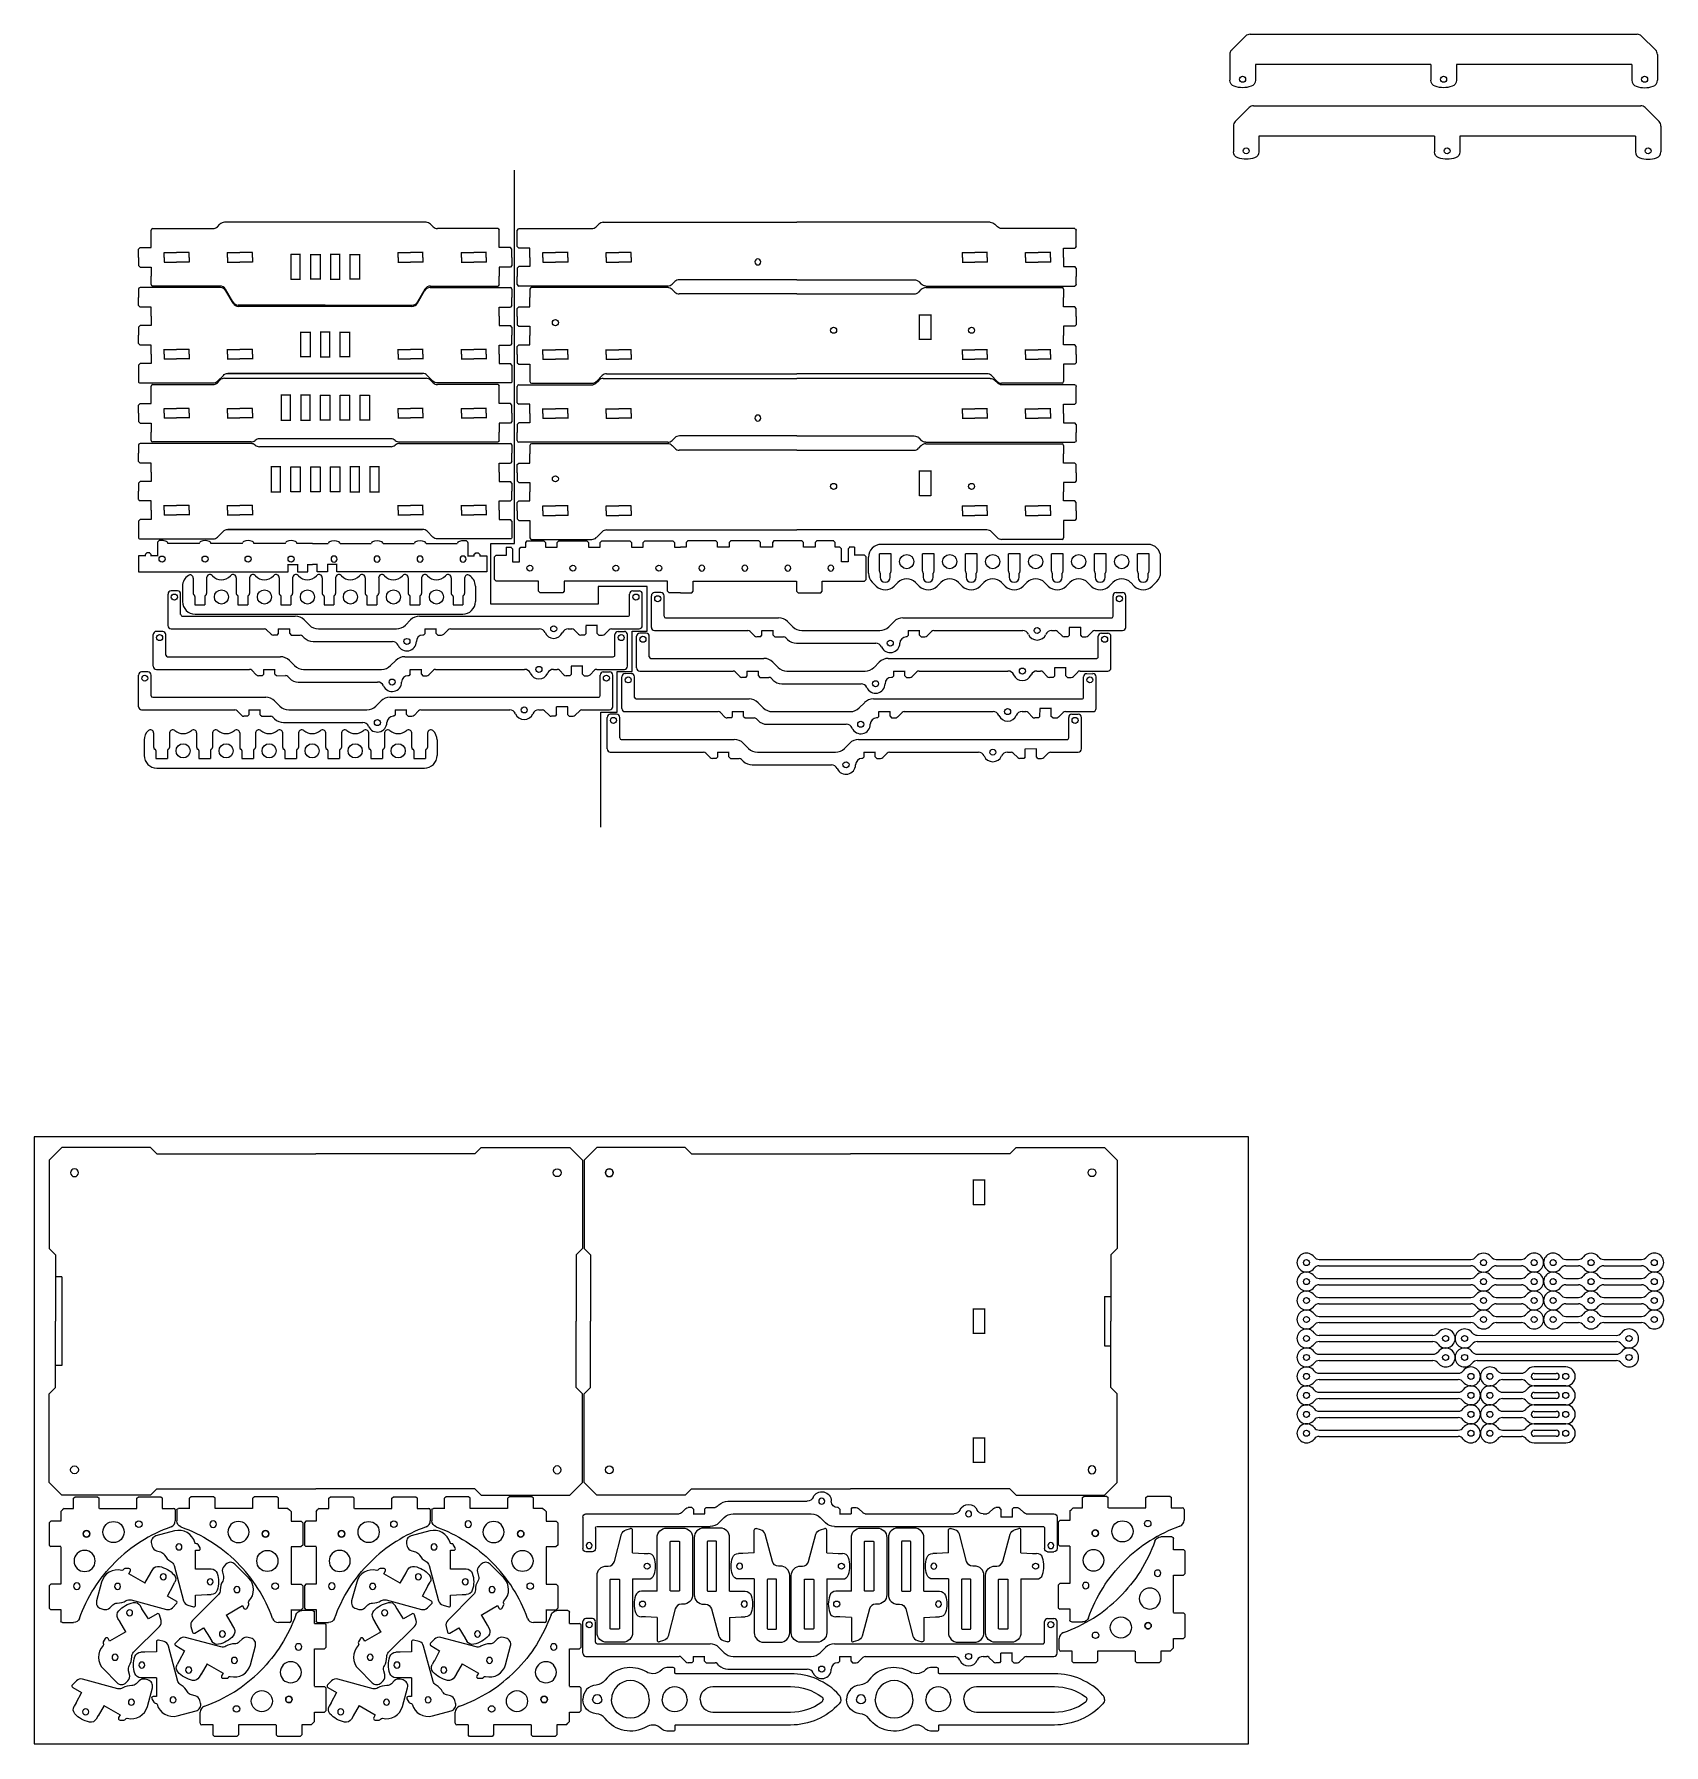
# Model space of a CAD drawing. Header units: inches. Extents: x -309 to 118, y -31 to 166.
# Drawn here: x -123.31 to -91.1, y 53.44 to 87.26 of the extents above; entities that cross this region are included whole.
import ezdxf

# ---------------------------------------------------------------- set-up
doc = ezdxf.new("R2010")
doc.units = ezdxf.units.IN
doc.header["$MEASUREMENT"] = 0
doc.layers.add('CUT', color=1, linetype='Continuous')

# ---------------------------------------------------------------- blocks, each defined once
blk = doc.blocks.new('CSB_LidPlate')
for p, q in [((-1.437, 10.29), (-1.312, 10.165)), ((-1.312, 10.165), (0, 10.165)), ((-3.437, 8.29), (-3.312, 8.165)), ((-3.312, 8.165), (-3.312, 5.02))]:
    blk.add_line(p, q)
at = {"ltscale": 0.03125}
blk.add_lwpolyline([(-3.437, 8.29), (-3.437, 10.04), (-3.187, 10.29), (-1.437, 10.29)], dxfattribs=at)
blk.add_circle((-2.937, 9.79), 0.0781)
blk = doc.blocks.new('Key')
at = {"layer": 'CUT'}
for points in [[(4.159, 0, 0.19175), (4.127, 0.086, 0.209924), (3.167, 0.508), (0.894, 0.508, -0.414214), (0.878, 0.524), (0.878, 0.597, 0.414214), (0.847, 0.628), (0.717, 0.628, 0.208712), (0.623, 0.587, -0.208712), (0.442, 0.508, -0.133256), (0.317, 0.542, 0.379381), (-0.5, 0.38, -0.214403), (-0.678, 0.283, 0.392211), (-0.941, 0)], [(1.378, 0, -0.414214), (1.63, 0.252), (3.167, 0.252, -0.158177), (3.782, 0.052, -0.248072), (3.807, 0, -0.248072)]]:
    blk.add_lwpolyline(points, format="xyb", dxfattribs=at)
for centre, radius in [((0, 0), 0.372), ((-0.656, 0), 0.0907), ((0.875, 0), 0.247)]:
    blk.add_arc(centre, radius, 0, 180, dxfattribs=at)
blk = doc.blocks.new('Key_Full')
blk.add_blockref('Key', (0, 0))
at = {"xscale": -1, "rotation": 180}
blk.add_blockref('Key', (0, 0), dxfattribs=at)
blk = doc.blocks.new('Linkage_5in')
at = {"layer": 'CUT'}
for p, q in [((0.25, 0.0625), (3.25, 0.0625)), ((3.75, 0.0625), (4.25, 0.0625)), ((0.25, -0.0625), (3.25, -0.0625)), ((3.75, -0.0625), (4.25, -0.0625))]:
    blk.add_line(p, q, dxfattribs=at)
for centre in [(0, 0), (3.5, 0), (4.5, 0)]:
    blk.add_circle(centre, 0.0595, dxfattribs=at)
for centre, radius, start, end in [((0, 0), 0.1875, 36.8699, 323.1301), ((0.25, 0.1875), 0.125, 216.8699, 270), ((3.25, 0.1875), 0.125, 270, 323.1301), ((3.5, 0), 0.1875, 36.8699, 143.1301), ((3.75, 0.1875), 0.125, 216.8699, 270), ((4.25, 0.1875), 0.125, 270, 323.1301), ((4.5, 0), 0.1875, 216.8699, 143.1301), ((0.25, -0.1875), 0.125, 90, 143.1301), ((3.25, -0.1875), 0.125, 36.8699, 90), ((3.5, 0), 0.1875, 216.8699, 323.1301), ((3.75, -0.1875), 0.125, 90, 143.1301), ((4.25, -0.1875), 0.125, 36.8699, 90)]:
    blk.add_arc(centre, radius, start, end, dxfattribs=at)
blk = doc.blocks.new('BraceHole_Quarter')
at = {"layer": 'CUT', "ltscale": 0.003906}
for p, q in [((-0.25, 0.0935), (0, 0.0935)), ((-0.246, 0), (-0.246, 0.0975))]:
    blk.add_line(p, q, dxfattribs=at)
blk = doc.blocks.new('BraceHole')
at = {"color": 0}
blk.add_blockref('BraceHole_Quarter', (0, 0), dxfattribs=at)
at = {"color": 0, "xscale": -1, "rotation": 180}
blk.add_blockref('BraceHole_Quarter', (0, 0), dxfattribs=at)
at = {"color": 0, "xscale": -1}
blk.add_blockref('BraceHole_Quarter', (0, 0), dxfattribs=at)
at = {"color": 0, "rotation": 180}
blk.add_blockref('BraceHole_Quarter', (0, 0), dxfattribs=at)
blk = doc.blocks.new('BraceHoles')
at = {"color": 0}
for p in [(0.5, 0), (1.75, 0)]:
    blk.add_blockref('BraceHole', p, dxfattribs=at)
blk = doc.blocks.new('Dovetail_Out_Half')
for p, q in [((0.24, 0.1925), (0.24, 0.375)), ((-0.01, 0.16125), (0.02125, 0.1925)), ((-0.01, 0), (-0.01, 0.16125)), ((0.02125, 0.1925), (0.24, 0.1925))]:
    blk.add_line(p, q)
blk = doc.blocks.new('HingeHole')
at = {"layer": 'CUT', "ltscale": 0.003906}
for p, q in [((-0.0975, 0.495), (0.0975, 0.495)), ((-0.0925, 0), (-0.0925, 0.5)), ((0.0925, 0.5), (0.0925, 0)), ((0.0975, 0.005), (-0.0975, 0.005))]:
    blk.add_line(p, q, dxfattribs=at)
blk = doc.blocks.new('ChopstickBox_Lid_Elev_Rear')
at = {"layer": 'CUT'}
for p, q in [((-153.701, 59.411), (-153.701, 59.572)), ((-153.67, 59.603), (-152.48, 59.603)), ((-152.391, 59.64), (-152.34, 59.692)), ((-152.251, 59.728), (-148.267, 59.728)), ((-148.127, 59.64), (-148.179, 59.692)), ((-146.849, 59.603), (-148.039, 59.603)), ((-146.818, 59.411), (-146.818, 59.572)), ((-153.701, 58.5), (-153.701, 58.661)), ((-148.958, 58.531), (-151.56, 58.531)), ((-146.818, 58.5), (-146.818, 58.661)), ((-151.726, 58.468), (-153.67, 58.468)), ((-148.793, 58.468), (-146.849, 58.468))]:
    blk.add_line(p, q, dxfattribs=at)
for centre, radius, start, end in [((-153.67, 59.572), 0.0312, 90, 180), ((-152.48, 59.728), 0.125, 270, 315), ((-152.251, 59.603), 0.125, 90, 135), ((-148.267, 59.603), 0.125, 45, 90), ((-148.039, 59.728), 0.125, 225, 270), ((-146.849, 59.572), 0.0312, 0, 90), ((-151.56, 58.406), 0.125, 90, 131.4096), ((-148.958, 58.406), 0.125, 48.5904, 90), ((-153.67, 58.5), 0.0312, 180, 270), ((-151.726, 58.593), 0.125, 270, 311.4096), ((-148.793, 58.593), 0.125, 228.5904, 270), ((-146.849, 58.5), 0.0312, 270, 0)]:
    blk.add_arc(centre, radius, start, end, dxfattribs=at)
at = {"xscale": -1}
for p in [(-151.039, 58.896), (-150.649, 58.896)]:
    blk.add_blockref('HingeHole', p, dxfattribs=at)
for p in [(-150.259, 58.896), (-149.869, 58.896), (-149.479, 58.896)]:
    blk.add_blockref('HingeHole', p)
at = {"xscale": -1, "rotation": 180}
blk.add_blockref('BraceHoles', (-153.696, 59.036), dxfattribs=at)
at = {"rotation": 180}
blk.add_blockref('BraceHoles', (-146.823, 59.036), dxfattribs=at)
at = {"layer": 'CUT'}
blk.add_blockref('Dovetail_Out_Half', (-153.941, 59.036), dxfattribs=at)
at = {"layer": 'CUT', "xscale": -1}
blk.add_blockref('Dovetail_Out_Half', (-146.578, 59.036), dxfattribs=at)
at = {"layer": 'CUT', "xscale": -1, "rotation": 180}
blk.add_blockref('Dovetail_Out_Half', (-153.941, 59.036), dxfattribs=at)
at = {"layer": 'CUT', "rotation": 180}
blk.add_blockref('Dovetail_Out_Half', (-146.578, 59.036), dxfattribs=at)
blk = doc.blocks.new('Dovetail_Half')
for p, q in [((-0.25, 0.21375), (-0.25, 0.375)), ((-0.25, 0.21375), (-0.21875, 0.1825)), ((0, 0.1825), (-0.21875, 0.1825)), ((0, 0), (0, 0.1825))]:
    blk.add_line(p, q)
blk = doc.blocks.new('ChopstickBox_Body_Rear')
at = {"layer": 'CUT', "ltscale": 0.015625}
for p, q in [((-153.951, 58.342), (-153.951, 58.176)), ((-151.726, 58.368), (-153.92, 58.368)), ((-148.958, 58.306), (-151.56, 58.306)), ((-148.793, 58.368), (-146.599, 58.368)), ((-146.568, 58.342), (-146.568, 58.176))]:
    blk.add_line(p, q, dxfattribs=at)
for points in [[(-153.951, 56.676), (-153.951, 56.515, 0.414214), (-153.92, 56.483), (-152.476, 56.483, 0.198912), (-152.387, 56.52), (-152.273, 56.634, -0.198912), (-152.185, 56.671), (-148.334, 56.671)], [(-146.568, 56.676), (-146.568, 56.515, -0.414214), (-146.599, 56.483), (-148.043, 56.483, -0.198912), (-148.131, 56.52), (-148.246, 56.634, 0.198912), (-148.334, 56.671), (-152.185, 56.671)]]:
    blk.add_lwpolyline(points, format="xyb", dxfattribs=at)
for centre, radius, start, end in [((-153.92, 58.337), 0.0312, 90, 180), ((-151.726, 58.243), 0.125, 48.5904, 90), ((-151.56, 58.431), 0.125, 228.5904, 270), ((-148.958, 58.431), 0.125, 270, 311.4096), ((-148.793, 58.243), 0.125, 90, 131.4096), ((-146.599, 58.337), 0.0312, 0, 90)]:
    blk.add_arc(centre, radius, start, end, dxfattribs=at)
at = {"xscale": -1, "rotation": 180}
for p in [(-151.234, 57.911), (-149.674, 57.911), (-149.284, 57.911)]:
    blk.add_blockref('HingeHole', p, dxfattribs=at)
at = {"rotation": 180}
for p in [(-150.844, 57.911), (-150.454, 57.911), (-150.064, 57.911)]:
    blk.add_blockref('HingeHole', p, dxfattribs=at)
blk.add_blockref('BraceHoles', (-153.696, 57.051))
at = {"xscale": -1}
blk.add_blockref('BraceHoles', (-146.823, 57.051), dxfattribs=at)
at = {"layer": 'CUT'}
for p in [(-153.701, 57.801), (-153.701, 57.051)]:
    blk.add_blockref('Dovetail_Half', p, dxfattribs=at)
at = {"layer": 'CUT', "xscale": -1}
for p in [(-146.818, 57.801), (-146.818, 57.051)]:
    blk.add_blockref('Dovetail_Half', p, dxfattribs=at)
at = {"layer": 'CUT', "xscale": -1, "rotation": 180}
for p in [(-153.701, 57.801), (-153.701, 57.051)]:
    blk.add_blockref('Dovetail_Half', p, dxfattribs=at)
at = {"layer": 'CUT', "rotation": 180}
for p in [(-146.818, 57.801), (-146.818, 57.051)]:
    blk.add_blockref('Dovetail_Half', p, dxfattribs=at)
blk = doc.blocks.new('ChopstickBox_FrontBottom')
at = {"layer": 'CUT', "ltscale": 0.015625}
for p, q in [((-172.327, 52.493), (-172.327, 52.332)), ((-170.707, 52.524), (-172.296, 52.524)), ((-170.457, 52.217), (-170.599, 52.462)), ((-166.813, 52.217), (-166.672, 52.462)), ((-166.564, 52.524), (-164.975, 52.524)), ((-164.944, 52.493), (-164.944, 52.332)), ((-166.922, 52.154), (-170.349, 52.154))]:
    blk.add_line(p, q, dxfattribs=at)
for points in [[(-172.327, 50.832), (-172.327, 50.67, 0.414214), (-172.296, 50.639), (-170.852, 50.639, 0.198912), (-170.763, 50.676), (-170.649, 50.79, -0.198912), (-170.561, 50.827), (-166.71, 50.827)], [(-164.944, 50.832), (-164.944, 50.67, -0.414214), (-164.975, 50.639), (-166.419, 50.639, -0.198912), (-166.507, 50.676), (-166.622, 50.79, 0.198912), (-166.71, 50.827), (-170.561, 50.827)]]:
    blk.add_lwpolyline(points, format="xyb", dxfattribs=at)
for centre, radius, start, end in [((-172.296, 52.493), 0.0312, 90, 180), ((-170.707, 52.399), 0.125, 30, 90), ((-166.564, 52.399), 0.125, 90, 150), ((-164.975, 52.493), 0.0312, 0, 90), ((-170.349, 52.279), 0.125, 210, 270), ((-166.922, 52.279), 0.125, 270, 330)]:
    blk.add_arc(centre, radius, start, end, dxfattribs=at)
for name, p in [('HingeHole', (-169.025, 51.149)), ('HingeHole', (-168.245, 51.149)), ('BraceHoles', (-172.072, 51.207))]:
    blk.add_blockref(name, p)
at = {"xscale": -1}
for name, p in [('HingeHole', (-168.635, 51.149)), ('BraceHoles', (-165.199, 51.207))]:
    blk.add_blockref(name, p, dxfattribs=at)
at = {"layer": 'CUT'}
for p in [(-172.077, 51.957), (-172.077, 51.207)]:
    blk.add_blockref('Dovetail_Half', p, dxfattribs=at)
at = {"layer": 'CUT', "xscale": -1}
for p in [(-165.194, 51.957), (-165.194, 51.207)]:
    blk.add_blockref('Dovetail_Half', p, dxfattribs=at)
at = {"layer": 'CUT', "xscale": -1, "rotation": 180}
for p in [(-172.077, 51.957), (-172.077, 51.207)]:
    blk.add_blockref('Dovetail_Half', p, dxfattribs=at)
at = {"layer": 'CUT', "rotation": 180}
for p in [(-165.194, 51.957), (-165.194, 51.207)]:
    blk.add_blockref('Dovetail_Half', p, dxfattribs=at)
blk = doc.blocks.new('ChopstickBox_FrontTop')
at = {"layer": 'CUT'}
for p, q in [((-166.643, 53.779), (-170.627, 53.779)), ((-172.077, 53.462), (-172.077, 53.623)), ((-172.046, 53.654), (-170.856, 53.654)), ((-170.767, 53.691), (-170.716, 53.742)), ((-166.503, 53.691), (-166.555, 53.742)), ((-165.225, 53.654), (-166.415, 53.654)), ((-165.194, 53.462), (-165.194, 53.623)), ((-172.077, 52.55), (-172.077, 52.712)), ((-170.716, 52.519), (-172.046, 52.519)), ((-170.463, 52.207), (-170.607, 52.457)), ((-166.808, 52.207), (-166.663, 52.457)), ((-166.555, 52.519), (-165.225, 52.519)), ((-165.194, 52.55), (-165.194, 52.712)), ((-168.635, 52.144), (-170.355, 52.144)), ((-168.635, 52.144), (-166.916, 52.144))]:
    blk.add_line(p, q, dxfattribs=at)
for centre, radius, start, end in [((-170.627, 53.654), 0.125, 90, 135), ((-166.643, 53.654), 0.125, 45, 90), ((-172.046, 53.623), 0.0312, 90, 180), ((-170.856, 53.779), 0.125, 270, 315), ((-166.415, 53.779), 0.125, 225, 270), ((-165.225, 53.623), 0.0312, 0, 90), ((-172.046, 52.55), 0.0312, 180, 270), ((-170.716, 52.394), 0.125, 30, 90), ((-166.555, 52.394), 0.125, 90, 150), ((-165.225, 52.55), 0.0312, 270, 0), ((-170.355, 52.269), 0.125, 210, 270), ((-166.916, 52.269), 0.125, 270, 330)]:
    blk.add_arc(centre, radius, start, end, dxfattribs=at)
at = {"xscale": -1, "rotation": 180}
for name, p in [('BraceHoles', (-172.072, 53.087)), ('HingeHole', (-169.22, 53.149)), ('HingeHole', (-168.44, 53.149))]:
    blk.add_blockref(name, p, dxfattribs=at)
at = {"rotation": 180}
for name, p in [('HingeHole', (-168.83, 53.149)), ('HingeHole', (-168.05, 53.149)), ('BraceHoles', (-165.199, 53.087))]:
    blk.add_blockref(name, p, dxfattribs=at)
at = {"layer": 'CUT'}
blk.add_blockref('Dovetail_Out_Half', (-172.317, 53.087), dxfattribs=at)
at = {"layer": 'CUT', "xscale": -1}
blk.add_blockref('Dovetail_Out_Half', (-164.954, 53.087), dxfattribs=at)
at = {"layer": 'CUT', "xscale": -1, "rotation": 180}
blk.add_blockref('Dovetail_Out_Half', (-172.317, 53.087), dxfattribs=at)
at = {"layer": 'CUT', "rotation": 180}
blk.add_blockref('Dovetail_Out_Half', (-164.954, 53.087), dxfattribs=at)
blk = doc.blocks.new('Lid_Side_Half')
at = {"layer": 'CUT'}
for p, q in [((-2.787, 2.55), (-2.787, 5.494)), ((-2.756, 5.525), (-2.595, 5.525)), ((-1.845, 5.525), (-1.684, 5.525)), ((-1.652, 5.494), (-1.652, 4.054)), ((-1.616, 3.965), (-1.564, 3.914)), ((-1.527, 3.825), (-1.527, 0)), ((-2.699, 2.41), (-2.751, 2.461)), ((-2.662, 0), (-2.662, 2.321))]:
    blk.add_line(p, q, dxfattribs=at)
for centre, radius, start, end in [((-2.756, 5.494), 0.0312, 90, 180), ((-1.684, 5.494), 0.0312, 0, 90), ((-1.527, 4.054), 0.125, 180, 225), ((-1.652, 3.825), 0.125, 0, 45), ((-2.662, 2.55), 0.125, 180, 225), ((-2.787, 2.321), 0.125, 0, 45)]:
    blk.add_arc(centre, radius, start, end, dxfattribs=at)
at = {"xscale": -1, "rotation": 90}
blk.add_blockref('BraceHoles', (-2.22, 5.27), dxfattribs=at)
at = {"layer": 'CUT', "xscale": -1, "rotation": 90}
blk.add_blockref('Dovetail_Half', (-2.22, 5.275), dxfattribs=at)
at = {"layer": 'CUT', "rotation": 270}
blk.add_blockref('Dovetail_Half', (-2.22, 5.275), dxfattribs=at)
blk = doc.blocks.new('Lid_Side')
at = {"layer": 'CUT'}
blk.add_circle((-2.31, -0.77), 0.0595, dxfattribs=at)
at = {"rotation": 359.9999999999981}
blk.add_blockref('Lid_Side_Half', (0, 0), dxfattribs=at)
at = {"xscale": -1.000000000000002, "rotation": 179.999999999998}
blk.add_blockref('Lid_Side_Half', (0, 0), dxfattribs=at)
blk = doc.blocks.new('ChopstickBox_Side')
at = {"layer": 'CUT', "ltscale": 0.015625}
for p, q in [((-158.145, 72.159), (-158.145, 70.965)), ((-157.952, 72.19), (-158.113, 72.19)), ((-156.286, 72.19), (-156.452, 72.19)), ((-156.255, 69.465), (-156.255, 72.159)), ((-158.108, 70.876), (-157.994, 70.762)), ((-157.957, 70.674), (-157.957, 66.915)), ((-156.343, 69.324), (-156.291, 69.376)), ((-156.38, 66.915), (-156.38, 69.236)), ((-157.957, 63.156), (-157.957, 66.915)), ((-156.38, 66.915), (-156.38, 64.594)), ((-156.343, 64.505), (-156.291, 64.454)), ((-156.255, 64.365), (-156.255, 61.671)), ((-158.108, 62.954), (-157.994, 63.068)), ((-158.145, 61.671), (-158.145, 62.865)), ((-157.952, 61.64), (-158.113, 61.64)), ((-156.286, 61.64), (-156.452, 61.64))]:
    blk.add_line(p, q, dxfattribs=at)
at = {"layer": 'CUT'}
for p, q in [((-157.285, 64.487), (-156.785, 64.487)), ((-156.785, 64.267), (-157.285, 64.267)), ((-157.28, 64.262), (-157.28, 64.492)), ((-156.79, 64.492), (-156.79, 64.262))]:
    blk.add_line(p, q, dxfattribs=at)
for centre in [(-156.947, 71.685), (-157.097, 66.187), (-157.097, 63.46)]:
    blk.add_circle(centre, 0.0595, dxfattribs=at)
at = {"layer": 'CUT', "ltscale": 0.015625}
for centre, radius, start, end in [((-158.113, 72.159), 0.0312, 90, 180), ((-156.286, 72.159), 0.0312, 0, 90), ((-158.02, 70.965), 0.125, 180, 225), ((-158.082, 70.674), 0.125, 0, 45), ((-156.38, 69.465), 0.125, 315, 360), ((-156.255, 69.236), 0.125, 135, 180), ((-156.255, 64.594), 0.125, 180, 225), ((-156.38, 64.365), 0.125, 0, 45), ((-158.02, 62.865), 0.125, 135, 180), ((-158.082, 63.156), 0.125, 315, 360), ((-158.113, 61.671), 0.0312, 180, 270), ((-156.286, 61.671), 0.0312, 270, 0)]:
    blk.add_arc(centre, radius, start, end, dxfattribs=at)
at = {"rotation": 270}
blk.add_blockref('BraceHoles', (-157.577, 72.185), dxfattribs=at)
at = {"xscale": -1, "rotation": 270}
blk.add_blockref('BraceHoles', (-157.577, 61.645), dxfattribs=at)
at = {"layer": 'CUT'}
for p, xscale, rotation in [((-157.577, 72.43), -1.000000000000001, 90), ((-156.827, 72.43), -1.000000000000001, 90), ((-157.577, 61.4), -1, 270), ((-156.827, 61.4), -1, 270)]:
    blk.add_blockref('Dovetail_Out_Half', p, dxfattribs=dict(at, xscale=xscale, rotation=rotation))
for p, rotation in [((-157.577, 72.43), 270), ((-156.827, 72.43), 270), ((-157.577, 61.4), 90), ((-156.827, 61.4), 90)]:
    blk.add_blockref('Dovetail_Out_Half', p, dxfattribs=dict(at, rotation=rotation))
blk = doc.blocks.new('Bracket_V2')
at = {"layer": 'CUT'}
for p, q in [((-0.2, 0.65), (-0.168, 0.682)), ((-0.168, 0.682), (0.275, 0.682)), ((0.275, 0.682), (0.306, 0.65)), ((1.05, 0.65), (1.082, 0.682)), ((1.082, 0.682), (1.525, 0.682)), ((1.525, 0.682), (1.556, 0.65)), ((-0.387, 0.451), (-0.419, 0.419)), ((-0.387, 0.451), (-0.2, 0.451)), ((-0.2, 0.451), (-0.2, 0.65)), ((0.306, 0.451), (0.306, 0.65)), ((0.311, 0.451), (1.05, 0.451)), ((1.05, 0.451), (1.05, 0.65)), ((1.551, 0.451), (1.777, 0.451)), ((1.556, 0.451), (1.556, 0.65)), ((1.808, 0.419), (1.808, 0.202))]:
    blk.add_line(p, q, dxfattribs=at)
for centre, radius in [((0.053, -0.053), 0.0645), ((0.589, -0.017), 0.209), ((1.089, 0.137), 0.0645)]:
    blk.add_circle(centre, radius, dxfattribs=at)
for centre, radius, start, end in [((1.777, 0.419), 0.0312, 0, 90), ((2.735, -2.735), 2.995, 109.7047, 135), ((1.683, 0.202), 0.125, 289.7047, 360)]:
    blk.add_arc(centre, radius, start, end, dxfattribs=at)
blk = doc.blocks.new('Bracket_V2_both')
at = {"xscale": -1}
blk.add_blockref('Bracket_V2', (-0.447, -0.447), dxfattribs=at)
at = {"rotation": 270}
blk.add_blockref('Bracket_V2', (-0.447, -0.447), dxfattribs=at)
blk = doc.blocks.new('PartitionSmall')
at = {"layer": 'CUT'}
for p, q in [((-3.067, 0.024), (-3.067, -0.25)), ((-3.04, 0.057), (-3.062, 0.035)), ((-2.975, 0.061), (-3.029, 0.061)), ((-2.245, 0.005), (-2.855, 0.005)), ((-1.395, 0.005), (-2.005, 0.005)), ((-0.545, 0.005), (-1.155, 0.005)), ((0, 0.005), (-0.305, 0.005)), ((-3.307, -0.245), (-3.442, -0.245)), ((-3.442, -0.245), (-3.442, -0.561)), ((-3.307, -0.22), (-3.307, -0.25)), ((-3.28, -0.187), (-3.302, -0.209)), ((-3.219, -0.183), (-3.279, -0.183)), ((-3.196, -0.209), (-3.218, -0.187)), ((-3.192, -0.25), (-3.192, -0.22)), ((-3.062, -0.245), (-3.192, -0.245)), ((-3.442, -0.561), (-0.482, -0.561)), ((-0.487, -0.411), (-0.292, -0.411)), ((-0.482, -0.561), (-0.482, -0.406)), ((-0.297, -0.406), (-0.297, -0.561)), ((-0.297, -0.561), (-0.093, -0.561)), ((-0.097, -0.411), (0, -0.411)), ((-0.093, -0.561), (-0.093, -0.406))]:
    blk.add_line(p, q, dxfattribs=at)
for centre in [(-2.975, -0.306), (-2.125, -0.306), (-1.275, -0.306), (-0.425, -0.306)]:
    blk.add_circle(centre, 0.0595, dxfattribs=at)
for centre, radius, start, end in [((-3.051, 0.024), 0.0156, 135, 180), ((-3.029, 0.046), 0.0156, 90, 135), ((-2.975, -0.155), 0.216, 66.4724, 90), ((-2.901, 0.015), 0.0312, 7.085, 66.4724), ((-2.855, 0.021), 0.0156, 187.085, 270), ((-2.245, 0.021), 0.0156, 270, 352.915), ((-2.199, 0.015), 0.0312, 113.5276, 172.915), ((-2.125, -0.155), 0.216, 66.4724, 113.5276), ((-2.051, 0.015), 0.0312, 7.085, 66.4724), ((-2.005, 0.021), 0.0156, 187.085, 270), ((-1.395, 0.021), 0.0156, 270, 352.915), ((-1.349, 0.015), 0.0312, 113.5276, 172.915), ((-1.275, -0.155), 0.216, 66.4724, 113.5276), ((-1.201, 0.015), 0.0312, 7.085, 66.4724), ((-1.155, 0.021), 0.0156, 187.085, 270), ((-0.545, 0.021), 0.0156, 270, 352.915), ((-0.499, 0.015), 0.0312, 113.5276, 172.915), ((-0.425, -0.155), 0.216, 66.4724, 113.5276), ((-0.351, 0.015), 0.0312, 7.085, 66.4724), ((-0.305, 0.021), 0.0156, 187.085, 270), ((-3.291, -0.22), 0.0156, 135, 180), ((-3.269, -0.198), 0.0156, 90, 135), ((-3.229, -0.198), 0.0156, 45, 90), ((-3.207, -0.22), 0.0156, 0, 45)]:
    blk.add_arc(centre, radius, start, end, dxfattribs=at)
blk = doc.blocks.new('Partition_Half')
at = {"layer": 'CUT'}
for p, q in [((-3.442, 0.005), (-3.442, -0.152)), ((-3.442, 0.005), (-3.338, 0.005)), ((-3.348, 0.005), (-3.317, -0.026)), ((-3.182, -0.026), (-3.15, 0.005)), ((-3.15, 0.005), (-3.057, 0.005)), ((-3.057, 0.099), (-3.025, 0.13)), ((-3.057, 0.005), (-3.057, 0.099)), ((-3.035, 0.13), (-2.694, 0.13)), ((-2.699, 0.13), (-2.667, 0.099)), ((-2.667, 0.099), (-2.667, 0.005)), ((-2.667, 0.005), (-2.432, 0.005)), ((-2.432, 0.099), (-2.401, 0.13)), ((-2.432, 0.005), (-2.432, 0.099)), ((-2.406, 0.13), (-1.844, 0.13)), ((-1.849, 0.13), (-1.818, 0.099)), ((-1.818, 0.099), (-1.818, 0.005)), ((-1.818, 0.005), (-1.583, 0.005)), ((-1.583, 0.099), (-1.551, 0.13)), ((-1.583, 0.005), (-1.583, 0.099)), ((-1.556, 0.13), (-0.994, 0.13)), ((-0.999, 0.13), (-0.968, 0.099)), ((-0.968, 0.099), (-0.968, 0.005)), ((-0.968, 0.005), (-0.733, 0.005)), ((-0.733, 0.099), (-0.701, 0.13)), ((-0.733, 0.005), (-0.733, 0.099)), ((-0.706, 0.13), (-0.144, 0.13)), ((-0.149, 0.13), (-0.118, 0.099)), ((-0.118, 0.099), (-0.118, 0.005)), ((-0.118, 0.005), (0, 0.005)), ((-3.672, -0.183), (-3.64, -0.152)), ((-3.672, -0.631), (-3.672, -0.183)), ((-3.64, -0.152), (-3.437, -0.152)), ((-3.317, -0.026), (-3.317, -0.281)), ((-3.317, -0.281), (-3.182, -0.281)), ((-3.182, -0.281), (-3.182, -0.026)), ((-3.64, -0.662), (-3.672, -0.631)), ((-3.442, -0.662), (-3.64, -0.662)), ((-2.805, -0.662), (-3.442, -0.662)), ((-2.805, -0.861), (-2.805, -0.662)), ((-0.255, -0.662), (-2.295, -0.662)), ((-2.295, -0.662), (-2.295, -0.861)), ((-0.255, -0.861), (-0.255, -0.662)), ((-2.774, -0.892), (-2.805, -0.861)), ((-2.326, -0.892), (-2.774, -0.892)), ((-2.295, -0.861), (-2.326, -0.892)), ((-0.224, -0.892), (-0.255, -0.861)), ((0, -0.892), (-0.224, -0.892))]:
    blk.add_line(p, q, dxfattribs=at)
for centre in [(-2.975, -0.407), (-2.125, -0.407), (-1.275, -0.407), (-0.425, -0.407)]:
    blk.add_circle(centre, 0.0595, dxfattribs=at)
blk = doc.blocks.new('CS_Holder_Transverse3')
at = {"layer": 'CUT'}
for p, q in [((-2.72, 0.827), (-2.814, 0.733)), ((-2.366, 0.827), (-2.295, 0.755)), ((-1.87, 0.827), (-1.941, 0.755)), ((-1.516, 0.827), (-1.445, 0.755)), ((-1.02, 0.827), (-1.091, 0.755)), ((-0.666, 0.827), (-0.595, 0.755)), ((-0.17, 0.827), (-0.241, 0.755)), ((0.184, 0.827), (0.255, 0.755)), ((0.68, 0.827), (0.609, 0.755)), ((1.034, 0.827), (1.105, 0.755)), ((1.53, 0.827), (1.459, 0.755)), ((1.884, 0.827), (1.955, 0.755)), ((2.38, 0.827), (2.309, 0.755)), ((2.734, 0.827), (2.814, 0.747)), ((-2.887, 0.556), (-2.887, 0.25)), ((-2.658, 0.531), (-2.658, 0.187)), ((-2.643, 0.65), (-2.643, 0.572)), ((-2.443, 0.572), (-2.443, 0.65)), ((-2.428, 0.531), (-2.428, 0.187)), ((-1.808, 0.531), (-1.808, 0.187)), ((-1.793, 0.65), (-1.793, 0.572)), ((-1.593, 0.572), (-1.593, 0.65)), ((-1.578, 0.531), (-1.578, 0.187)), ((-0.958, 0.531), (-0.958, 0.187)), ((-0.943, 0.65), (-0.943, 0.572)), ((-0.743, 0.572), (-0.743, 0.65)), ((-0.728, 0.531), (-0.728, 0.187)), ((-0.108, 0.531), (-0.108, 0.187)), ((-0.093, 0.65), (-0.093, 0.572)), ((0.107, 0.572), (0.107, 0.65)), ((0.122, 0.531), (0.122, 0.187)), ((0.742, 0.531), (0.742, 0.187)), ((0.757, 0.65), (0.757, 0.572)), ((0.957, 0.572), (0.957, 0.65)), ((0.972, 0.531), (0.972, 0.187)), ((1.592, 0.531), (1.592, 0.187)), ((1.607, 0.65), (1.607, 0.572)), ((1.807, 0.572), (1.807, 0.65)), ((1.822, 0.531), (1.822, 0.187)), ((2.442, 0.531), (2.442, 0.187)), ((2.457, 0.65), (2.457, 0.572)), ((2.657, 0.572), (2.657, 0.65)), ((2.672, 0.531), (2.672, 0.187)), ((2.887, 0.57), (2.887, 0.25)), ((-2.658, 0.187), (-2.428, 0.187)), ((-2.637, 0), (2.637, 0)), ((-1.808, 0.187), (-1.578, 0.187)), ((-0.958, 0.187), (-0.728, 0.187)), ((-0.108, 0.187), (0.122, 0.187)), ((0.742, 0.187), (0.972, 0.187)), ((1.592, 0.187), (1.822, 0.187)), ((2.442, 0.187), (2.672, 0.187))]:
    blk.add_line(p, q, dxfattribs=at)
for centre in [(-2.118, 0.341), (-1.268, 0.341), (-0.418, 0.341), (0.432, 0.341), (1.282, 0.341), (2.132, 0.341)]:
    blk.add_circle(centre, 0.14, dxfattribs=at)
for centre, radius, start, end in [((-2.637, 0.556), 0.25, 135, 180), ((-2.543, 0.65), 0.25, 45, 135), ((-2.543, 0.65), 0.1, 0, 180), ((-2.118, 0.932), 0.25, 225, 315), ((-1.693, 0.65), 0.25, 45, 135), ((-1.693, 0.65), 0.1, 0, 180), ((-1.268, 0.932), 0.25, 225, 315), ((-0.843, 0.65), 0.25, 45, 135), ((-0.843, 0.65), 0.1, 0, 180), ((-0.418, 0.932), 0.25, 225, 315), ((0.007, 0.65), 0.25, 45, 135), ((0.007, 0.65), 0.1, 0, 180), ((0.432, 0.932), 0.25, 225, 315), ((0.857, 0.65), 0.25, 45, 135), ((0.857, 0.65), 0.1, 0, 180), ((1.282, 0.932), 0.25, 225, 315), ((1.707, 0.65), 0.25, 45, 135), ((1.707, 0.65), 0.1, 0, 180), ((2.132, 0.932), 0.25, 225, 315), ((2.557, 0.65), 0.25, 45, 135), ((2.557, 0.65), 0.1, 0, 180), ((2.637, 0.57), 0.25, 0, 45), ((-2.627, 0.531), 0.0312, 139.4642, 180), ((-2.674, 0.572), 0.0312, 319.4642, 0), ((-2.412, 0.572), 0.0312, 180, 220.5358), ((-2.459, 0.531), 0.0312, 0, 40.5358), ((-1.777, 0.531), 0.0312, 139.4642, 180), ((-1.824, 0.572), 0.0312, 319.4642, 0), ((-1.562, 0.572), 0.0312, 180, 220.5358), ((-1.609, 0.531), 0.0312, 0, 40.5358), ((-0.927, 0.531), 0.0312, 139.4642, 180), ((-0.974, 0.572), 0.0312, 319.4642, 0), ((-0.712, 0.572), 0.0312, 180, 220.5358), ((-0.759, 0.531), 0.0312, 0, 40.5358), ((-0.077, 0.531), 0.0312, 139.4642, 180), ((-0.124, 0.572), 0.0312, 319.4642, 0), ((0.138, 0.572), 0.0312, 180, 220.5358), ((0.091, 0.531), 0.0312, 0, 40.5358), ((0.773, 0.531), 0.0312, 139.4642, 180), ((0.726, 0.572), 0.0312, 319.4642, 0), ((0.988, 0.572), 0.0312, 180, 220.5358), ((0.941, 0.531), 0.0312, 0, 40.5358), ((1.623, 0.531), 0.0312, 139.4642, 180), ((1.576, 0.572), 0.0312, 319.4642, 0), ((1.838, 0.572), 0.0312, 180, 220.5358), ((1.791, 0.531), 0.0312, 0, 40.5358), ((2.473, 0.531), 0.0312, 139.4642, 180), ((2.426, 0.572), 0.0312, 319.4642, 0), ((2.688, 0.572), 0.0312, 180, 220.5358), ((2.641, 0.531), 0.0312, 0, 40.5358), ((-2.637, 0.25), 0.25, 180, 270), ((2.637, 0.25), 0.25, 270, 0)]:
    blk.add_arc(centre, radius, start, end, dxfattribs=at)
blk = doc.blocks.new('CS_Holder_Transverse2')
at = {"layer": 'CUT'}
for p, q in [((-2.683, 0.714), (-2.683, 0.406)), ((-2.418, 0.72), (-2.418, 0.406)), ((-2.311, 0.764), (-2.302, 0.755)), ((-1.939, 0.764), (-1.948, 0.755)), ((-1.833, 0.72), (-1.833, 0.406)), ((-1.568, 0.72), (-1.568, 0.406)), ((-1.461, 0.764), (-1.452, 0.755)), ((-1.089, 0.764), (-1.098, 0.755)), ((-0.983, 0.72), (-0.983, 0.406)), ((-0.718, 0.72), (-0.718, 0.406)), ((-0.611, 0.764), (-0.602, 0.755)), ((-0.239, 0.764), (-0.248, 0.755)), ((-0.133, 0.72), (-0.133, 0.406)), ((0.132, 0.72), (0.132, 0.406)), ((0.239, 0.764), (0.248, 0.755)), ((0.611, 0.764), (0.602, 0.755)), ((0.718, 0.72), (0.718, 0.406)), ((0.983, 0.72), (0.983, 0.406)), ((1.089, 0.764), (1.098, 0.755)), ((1.461, 0.764), (1.452, 0.755)), ((1.567, 0.72), (1.567, 0.406)), ((1.832, 0.72), (1.832, 0.406)), ((1.939, 0.764), (1.948, 0.755)), ((2.311, 0.764), (2.302, 0.755)), ((2.417, 0.72), (2.417, 0.406)), ((2.682, 0.72), (2.682, 0.406)), ((-2.894, 0.556), (-2.894, 0.25)), ((-2.648, 0.35), (-2.648, 0.187)), ((-2.453, 0.35), (-2.453, 0.187)), ((-1.798, 0.35), (-1.798, 0.187)), ((-1.603, 0.35), (-1.603, 0.187)), ((-0.948, 0.35), (-0.948, 0.187)), ((-0.753, 0.35), (-0.753, 0.187)), ((-0.097, 0.35), (-0.097, 0.187)), ((0.097, 0.35), (0.097, 0.187)), ((0.752, 0.35), (0.752, 0.187)), ((0.947, 0.35), (0.947, 0.187)), ((1.602, 0.35), (1.602, 0.187)), ((1.797, 0.35), (1.797, 0.187)), ((2.452, 0.35), (2.452, 0.187)), ((2.647, 0.35), (2.647, 0.187)), ((2.894, 0.556), (2.894, 0.25)), ((-2.648, 0.187), (-2.453, 0.187)), ((-2.644, 0), (2.644, 0)), ((-1.798, 0.187), (-1.603, 0.187)), ((-0.948, 0.187), (-0.753, 0.187)), ((-0.097, 0.187), (0.097, 0.187)), ((0.752, 0.187), (0.947, 0.187)), ((1.602, 0.187), (1.797, 0.187)), ((2.452, 0.187), (2.647, 0.187))]:
    blk.add_line(p, q, dxfattribs=at)
for centre in [(-2.125, 0.341), (-1.275, 0.341), (-0.425, 0.341), (0.425, 0.341), (1.275, 0.341), (2.125, 0.341)]:
    blk.add_circle(centre, 0.14, dxfattribs=at)
for centre, radius, start, end in [((-2.644, 0.556), 0.25, 122.6836, 180), ((-2.745, 0.714), 0.0625, 0, 122.6836), ((-2.355, 0.72), 0.0625, 45, 180), ((-2.125, 0.932), 0.25, 225, 315), ((-1.895, 0.72), 0.0625, 0, 135), ((-1.505, 0.72), 0.0625, 45, 180), ((-1.275, 0.932), 0.25, 225, 315), ((-1.045, 0.72), 0.0625, 0, 135), ((-0.655, 0.72), 0.0625, 45, 180), ((-0.425, 0.932), 0.25, 225, 315), ((-0.195, 0.72), 0.0625, 0, 135), ((0.195, 0.72), 0.0625, 45, 180), ((0.425, 0.932), 0.25, 225, 315), ((0.655, 0.72), 0.0625, 0, 135), ((1.045, 0.72), 0.0625, 45, 180), ((1.275, 0.932), 0.25, 225, 315), ((1.505, 0.72), 0.0625, 0, 135), ((1.895, 0.72), 0.0625, 45, 180), ((2.125, 0.932), 0.25, 225, 315), ((2.355, 0.72), 0.0625, 0, 135), ((2.745, 0.714), 0.0625, 57.3164, 180), ((2.644, 0.556), 0.25, 0, 57.3164), ((-2.651, 0.406), 0.0312, 180, 243.8961), ((-2.679, 0.35), 0.0312, 0, 63.8961), ((-2.421, 0.35), 0.0312, 116.1039, 180), ((-2.449, 0.406), 0.0312, 296.1039, 0), ((-1.801, 0.406), 0.0312, 180, 243.8961), ((-1.829, 0.35), 0.0312, 0, 63.8961), ((-1.571, 0.35), 0.0312, 116.1039, 180), ((-1.599, 0.406), 0.0312, 296.1039, 0), ((-0.951, 0.406), 0.0312, 180, 243.8961), ((-0.979, 0.35), 0.0312, 0, 63.8961), ((-0.721, 0.35), 0.0312, 116.1039, 180), ((-0.749, 0.406), 0.0312, 296.1039, 0), ((-0.101, 0.406), 0.0312, 180, 243.8961), ((-0.129, 0.35), 0.0312, 0, 63.8961), ((0.129, 0.35), 0.0312, 116.1039, 180), ((0.101, 0.406), 0.0312, 296.1039, 0), ((0.749, 0.406), 0.0312, 180, 243.8961), ((0.721, 0.35), 0.0312, 0, 63.8961), ((0.979, 0.35), 0.0312, 116.1039, 180), ((0.951, 0.406), 0.0312, 296.1039, 0), ((1.599, 0.406), 0.0312, 180, 243.8961), ((1.571, 0.35), 0.0312, 0, 63.8961), ((1.829, 0.35), 0.0312, 116.1039, 180), ((1.801, 0.406), 0.0312, 296.1039, 0), ((2.449, 0.406), 0.0312, 180, 243.8961), ((2.421, 0.35), 0.0312, 0, 63.8961), ((2.679, 0.35), 0.0312, 116.1039, 180), ((2.651, 0.406), 0.0312, 296.1039, 0), ((-2.644, 0.25), 0.25, 180, 270), ((2.644, 0.25), 0.25, 270, 0)]:
    blk.add_arc(centre, radius, start, end, dxfattribs=at)
blk = doc.blocks.new('CS_Holder_Transverse1')
at = {"layer": 'CUT'}
for p, q in [((-2.708, 0.695), (-2.708, 0.406)), ((-2.393, 0.696), (-2.393, 0.406)), ((-1.858, 0.696), (-1.858, 0.406)), ((-1.543, 0.696), (-1.543, 0.406)), ((-1.007, 0.696), (-1.007, 0.406)), ((-0.693, 0.696), (-0.693, 0.406)), ((-0.158, 0.696), (-0.158, 0.406)), ((0.157, 0.696), (0.157, 0.406)), ((0.692, 0.696), (0.692, 0.406)), ((1.007, 0.696), (1.007, 0.406)), ((1.542, 0.696), (1.542, 0.406)), ((1.857, 0.696), (1.857, 0.406)), ((2.392, 0.696), (2.392, 0.406)), ((2.707, 0.695), (2.707, 0.406)), ((-2.894, 0.556), (-2.894, 0.25)), ((-2.665, 0.347), (-2.665, 0.187)), ((-2.435, 0.347), (-2.435, 0.187)), ((-1.815, 0.347), (-1.815, 0.187)), ((-1.585, 0.347), (-1.585, 0.187)), ((-0.965, 0.347), (-0.965, 0.187)), ((-0.735, 0.347), (-0.735, 0.187)), ((-0.115, 0.347), (-0.115, 0.187)), ((0.115, 0.347), (0.115, 0.187)), ((0.735, 0.347), (0.735, 0.187)), ((0.965, 0.347), (0.965, 0.187)), ((1.585, 0.347), (1.585, 0.187)), ((1.815, 0.347), (1.815, 0.187)), ((2.435, 0.347), (2.435, 0.187)), ((2.665, 0.347), (2.665, 0.187)), ((2.894, 0.556), (2.894, 0.25)), ((-2.665, 0.187), (-2.435, 0.187)), ((-2.644, 0), (2.644, 0)), ((-1.815, 0.187), (-1.585, 0.187)), ((-0.965, 0.187), (-0.735, 0.187)), ((-0.115, 0.187), (0.115, 0.187)), ((0.735, 0.187), (0.965, 0.187)), ((1.585, 0.187), (1.815, 0.187)), ((2.435, 0.187), (2.665, 0.187))]:
    blk.add_line(p, q, dxfattribs=at)
for centre in [(-2.125, 0.341), (-1.275, 0.341), (-0.425, 0.341), (0.425, 0.341), (1.275, 0.341), (2.125, 0.341)]:
    blk.add_circle(centre, 0.14, dxfattribs=at)
for centre, radius, start, end in [((-2.644, 0.556), 0.25, 132.3249, 180), ((-2.77, 0.695), 0.0625, 0, 132.3249), ((-2.33, 0.696), 0.0625, 49.0045, 180), ((-2.125, 0.932), 0.25, 229.0045, 310.9955), ((-1.92, 0.696), 0.0625, 0, 130.9955), ((-1.48, 0.696), 0.0625, 49.0045, 180), ((-1.275, 0.932), 0.25, 229.0045, 310.9955), ((-1.07, 0.696), 0.0625, 0, 130.9955), ((-0.63, 0.696), 0.0625, 49.0045, 180), ((-0.425, 0.932), 0.25, 229.0045, 310.9955), ((-0.22, 0.696), 0.0625, 0, 130.9955), ((0.22, 0.696), 0.0625, 49.0045, 180), ((0.425, 0.932), 0.25, 229.0045, 310.9955), ((0.63, 0.696), 0.0625, 0, 130.9955), ((1.07, 0.696), 0.0625, 49.0045, 180), ((1.275, 0.932), 0.25, 229.0045, 310.9955), ((1.48, 0.696), 0.0625, 0, 130.9955), ((1.92, 0.696), 0.0625, 49.0045, 180), ((2.125, 0.932), 0.25, 229.0045, 310.9955), ((2.33, 0.696), 0.0625, 0, 130.9955), ((2.77, 0.695), 0.0625, 47.6751, 180), ((2.644, 0.556), 0.25, 0, 47.6751), ((-2.676, 0.406), 0.0312, 180, 251.3371), ((-2.696, 0.347), 0.0312, 0, 71.3371), ((-2.404, 0.347), 0.0312, 108.6629, 180), ((-2.424, 0.406), 0.0312, 288.6629, 360), ((-1.826, 0.406), 0.0312, 180, 251.3371), ((-1.846, 0.347), 0.0312, 0, 71.3371), ((-1.554, 0.347), 0.0312, 108.6629, 180), ((-1.574, 0.406), 0.0312, 288.6629, 360), ((-0.976, 0.406), 0.0312, 180, 251.3371), ((-0.996, 0.347), 0.0312, 0, 71.3371), ((-0.704, 0.347), 0.0312, 108.6629, 180), ((-0.724, 0.406), 0.0312, 288.6629, 360), ((-0.126, 0.406), 0.0312, 180, 251.3371), ((-0.146, 0.347), 0.0312, 0, 71.3371), ((0.146, 0.347), 0.0312, 108.6629, 180), ((0.126, 0.406), 0.0312, 288.6629, 360), ((0.724, 0.406), 0.0312, 180, 251.3371), ((0.704, 0.347), 0.0312, 0, 71.3371), ((0.996, 0.347), 0.0312, 108.6629, 180), ((0.976, 0.406), 0.0312, 288.6629, 360), ((1.574, 0.406), 0.0312, 180, 251.3371), ((1.554, 0.347), 0.0312, 0, 71.3371), ((1.846, 0.347), 0.0312, 108.6629, 180), ((1.826, 0.406), 0.0312, 288.6629, 360), ((2.424, 0.406), 0.0312, 180, 251.3371), ((2.404, 0.347), 0.0312, 0, 71.3371), ((2.696, 0.347), 0.0312, 108.6629, 180), ((2.676, 0.406), 0.0312, 288.6629, 360), ((-2.644, 0.25), 0.25, 180, 270), ((2.644, 0.25), 0.25, 270, 0)]:
    blk.add_arc(centre, radius, start, end, dxfattribs=at)
blk = doc.blocks.new('Stix_Sideview')
at = {"layer": 'CUT'}
for p, q in [((-0.246, -0.192), (-0.258, 0.433)), ((-0.072, 0.499), (-0.197, 0.496)), ((-0.135, 0.497), (-0.135, 0.497)), ((-0.001, 0.031), (-0.009, 0.437)), ((8.873, 0.204), (8.865, 0.61)), ((8.926, 0.674), (9.051, 0.676)), ((8.989, 0.675), (8.989, 0.675)), ((9.127, -0.01), (9.115, 0.615)), ((0.031, 0.001), (2.264, 0.044)), ((4.445, -0.09), (4.546, 0.015)), ((4.721, 0.092), (8.842, 0.172)), ((-0.183, -0.254), (1.66, -0.218)), ((1.794, -0.322), (1.704, -0.235)), ((1.912, -0.338), (1.839, -0.339)), ((1.912, -0.338), (1.942, -0.306)), ((1.935, -0.212), (2.165, -0.208)), ((1.942, -0.306), (1.94, -0.212)), ((2.162, -0.302), (2.16, -0.208)), ((2.162, -0.302), (2.194, -0.332)), ((2.194, -0.332), (2.37, -0.329)), ((2.548, -0.127), (2.442, -0.026)), ((2.726, -0.197), (4.269, -0.167)), ((4.806, -0.282), (4.791, -0.282)), ((4.837, -0.25), (4.806, -0.282)), ((4.83, -0.156), (5.06, -0.152)), ((4.837, -0.25), (4.835, -0.156)), ((5.057, -0.245), (5.055, -0.152)), ((5.057, -0.245), (5.088, -0.276)), ((5.088, -0.276), (5.161, -0.275)), ((5.205, -0.256), (5.292, -0.165)), ((5.336, -0.146), (7.092, -0.112)), ((7.665, -0.101), (7.738, -0.1)), ((7.872, -0.204), (7.782, -0.117)), ((7.99, -0.22), (7.917, -0.221)), ((8.02, -0.188), (7.99, -0.22)), ((8.242, -0.027), (8.012, -0.032)), ((8.02, -0.188), (8.017, -0.032)), ((8.24, -0.184), (8.237, -0.027)), ((8.272, -0.214), (8.24, -0.184)), ((8.272, -0.214), (8.345, -0.213)), ((8.389, -0.194), (8.475, -0.104)), ((8.519, -0.084), (9.066, -0.074)), ((2.449, -0.379), (2.415, -0.346)), ((2.627, -0.449), (4.195, -0.419))]:
    blk.add_line(p, q, dxfattribs=at)
for centre in [(-0.132, 0.375), (8.991, 0.553), (7.378, -0.107), (4.481, -0.413)]:
    blk.add_circle(centre, 0.0595, dxfattribs=at)
for centre, radius, start, end in [((-0.196, 0.434), 0.0625, 91.1139, 181.1139), ((-0.071, 0.436), 0.0625, 1.1139, 91.1139), ((8.927, 0.611), 0.0625, 91.1139, 181.1139), ((9.052, 0.614), 0.0625, 1.1139, 91.1139), ((0.031, 0.032), 0.0312, 181.1139, 271.1139), ((2.269, -0.206), 0.25, 46.1139, 91.1139), ((4.726, -0.158), 0.25, 91.1139, 136.1139), ((8.841, 0.203), 0.0312, 271.1139, 1.1139), ((-0.184, -0.191), 0.0625, 181.1139, 271.1139), ((1.661, -0.28), 0.0625, 46.1139, 91.1139), ((1.838, -0.277), 0.0625, 226.1139, 271.1139), ((2.372, -0.391), 0.0625, 46.1139, 91.1139), ((2.721, 0.053), 0.25, 226.1139, 271.1139), ((4.264, 0.083), 0.25, 271.1139, 316.1139), ((4.794, -0.407), 0.125, 91.1139, 181.1139), ((5.16, -0.212), 0.0625, 271.1139, 316.1139), ((5.337, -0.209), 0.0625, 91.1139, 136.1139), ((7.095, -0.237), 0.125, 24.6921, 91.1139), ((7.378, -0.107), 0.188, 204.6921, 337.5357), ((7.667, -0.226), 0.125, 91.1139, 157.5357), ((7.739, -0.162), 0.0625, 46.1139, 91.1139), ((7.915, -0.159), 0.0625, 226.1139, 271.1139), ((8.344, -0.15), 0.0625, 271.1139, 316.1139), ((8.52, -0.147), 0.0625, 91.1139, 136.1139), ((9.064, -0.011), 0.0625, 271.1139, 1.1139), ((2.622, -0.199), 0.25, 226.1139, 271.1139), ((4.197, -0.544), 0.125, 24.6921, 91.1139), ((4.481, -0.413), 0.188, 204.6921, 1.1139)]:
    blk.add_arc(centre, radius, start, end, dxfattribs=at)
blk = doc.blocks.new('Latch_Mid')
at = {"layer": 'CUT', "ltscale": 0.007812}
for p, q in [((0.253, 0.919), (0.253, 1.369)), ((0.253, 0.919), (0.49, 0.909)), ((0.48, 0.909), (0.562, 0.909)), ((0.253, 0.403), (0.49, 0.403)), ((0.48, 0.403), (0.562, 0.403))]:
    blk.add_line(p, q, dxfattribs=at)
blk.add_lwpolyline([(0.253, 0.403), (0.253, -0.659, -0.414214), (0.066, -0.847), (-0.261, -0.847, -0.414214), (-0.448, -0.659), (-0.448, 0.472, -0.414214), (-0.261, 0.659), (-0.226, 0.659, 0.339454), (-0.105, 0.752), (0.038, 1.288, -0.267949), (0.127, 1.376), (0.214, 1.4)], format="xyb", dxfattribs=at)
at = {"layer": 'CUT'}
blk.add_lwpolyline([(-0.19, -0.573), (-0.19, 0.386, -0.414214), (-0.174, 0.401), (-0.021, 0.401, -0.414214), (-0.005, 0.386), (-0.005, -0.573, -0.414214), (-0.021, -0.589), (-0.174, -0.589, -0.414214)], format="xyb", close=True, dxfattribs=at)
at = {"layer": 'CUT', "ltscale": 0.003906}
blk.add_circle((0.542, 0.656), 0.0595, dxfattribs=at)
at = {"layer": 'CUT', "ltscale": 0.007812}
for centre, radius, start, end in [((0.222, 1.369), 0.0312, 0, 105), ((0.562, 0.784), 0.125, 18.3655, 90), ((0.177, 0.656), 0.531, 341.6345, 18.3655), ((0.562, 0.528), 0.125, 270, 341.6345)]:
    blk.add_arc(centre, radius, start, end, dxfattribs=at)
blk = doc.blocks.new('HingeTop')
at = {"layer": 'CUT', "ltscale": 0.007812}
for p, q in [((-0.242, 0.263), (-0.005, 0.253)), ((-0.015, 0.253), (0.067, 0.253)), ((-0.242, -0.253), (-0.005, -0.253)), ((-0.015, -0.253), (0.067, -0.253))]:
    blk.add_line(p, q, dxfattribs=at)
at = {"layer": 'CUT'}
blk.add_lwpolyline([(-0.242, -0.25), (-0.242, -0.622), (-0.179, -0.622, -0.57735), (-0.152, -0.669), (-0.191, -0.737, -0.267949), (-0.218, -0.753), (-0.224, -0.753, 0.336424), (-0.254, -0.776, -0.411031), (-0.655, -1.004), (-1.025, -0.905, -0.414214), (-1.114, -0.752), (-1.099, -0.698, -0.267949), (-1.011, -0.61), (-0.934, -0.589, 0.203798), (-0.857, -0.529, -0.141217), (-0.729, -0.4, 0.203798), (-0.668, -0.323), (-0.481, 0.375, -0.267949), (-0.393, 0.464), (-0.281, 0.493, -0.493145), (-0.242, 0.463), (-0.242, 0.263)], format="xyb", dxfattribs=at)
at = {"layer": 'CUT', "ltscale": 0.003906}
for centre in [(0.047, 0), (-0.57, -0.688)]:
    blk.add_circle(centre, 0.0595, dxfattribs=at)
at = {"layer": 'CUT', "ltscale": 0.007812}
for centre, radius, start, end in [((0.067, 0.128), 0.125, 18.3655, 90), ((-0.318, 0), 0.531, 341.6345, 18.3655), ((0.067, -0.128), 0.125, 270, 341.6345)]:
    blk.add_arc(centre, radius, start, end, dxfattribs=at)
blk = doc.blocks.new('Linkage_4in')
at = {"layer": 'CUT'}
for p, q in [((1.38, -0.59), (3.411, -1.56)), ((1.326, -0.703), (3.357, -1.673))]:
    blk.add_line(p, q, dxfattribs=at)
for centre in [(1.128, -0.539), (3.609, -1.725)]:
    blk.add_circle(centre, 0.0595, dxfattribs=at)
for centre, radius, start, end in [((1.128, -0.539), 0.188, 11.3297, 297.5899), ((1.434, -0.478), 0.125, 191.3297, 244.4598), ((1.273, -0.816), 0.125, 64.4598, 117.5899), ((3.303, -1.786), 0.125, 11.3297, 64.4598), ((3.464, -1.448), 0.125, 244.4598, 297.5899), ((3.609, -1.725), 0.188, 191.3297, 117.5899)]:
    blk.add_arc(centre, radius, start, end, dxfattribs=at)
blk = doc.blocks.new('Linkage_3in')
at = {"layer": 'CUT'}
for p, q in [((0.25, 0.0625), (3, 0.0625)), ((0.25, -0.0625), (3, -0.0625))]:
    blk.add_line(p, q, dxfattribs=at)
for centre in [(0, 0), (3.25, 0)]:
    blk.add_circle(centre, 0.0595, dxfattribs=at)
for centre, radius, start, end in [((0, 0), 0.1875, 36.8699, 323.1301), ((0.25, 0.1875), 0.125, 216.8699, 270), ((3, 0.1875), 0.125, 270, 323.1301), ((3.25, 0), 0.1875, 216.8699, 143.1301), ((0.25, -0.1875), 0.125, 90, 143.1301), ((3, -0.1875), 0.125, 36.8699, 90)]:
    blk.add_arc(centre, radius, start, end, dxfattribs=at)
blk = doc.blocks.new('Linkage_1p5in')
at = {"layer": 'CUT'}
for p, q in [((0.25, 0.0625), (0.5, 0.0625)), ((1, 0.0625), (1.75, 0.0625)), ((0.25, -0.0625), (0.5, -0.0625)), ((1, -0.0625), (1.75, -0.0625))]:
    blk.add_line(p, q, dxfattribs=at)
for centre in [(0, 0), (0.75, 0), (2, 0)]:
    blk.add_circle(centre, 0.0595, dxfattribs=at)
for centre, radius, start, end in [((0, 0), 0.1875, 36.8699, 323.1301), ((0.25, 0.1875), 0.125, 216.8699, 270), ((0.5, 0.1875), 0.125, 270, 323.1301), ((0.75, 0), 0.1875, 36.8699, 143.1301), ((1, 0.1875), 0.125, 216.8699, 270), ((1.75, 0.1875), 0.125, 270, 323.1301), ((2, 0), 0.1875, 216.8699, 143.1301), ((0.25, -0.1875), 0.125, 90, 143.1301), ((0.5, -0.1875), 0.125, 36.8699, 90), ((0.75, 0), 0.1875, 216.8699, 323.1301), ((1, -0.1875), 0.125, 90, 143.1301), ((1.75, -0.1875), 0.125, 36.8699, 90)]:
    blk.add_arc(centre, radius, start, end, dxfattribs=at)
blk = doc.blocks.new('Linkage_p75in')
at = {"layer": 'CUT'}
for p, q in [((-0.25, 0.0625), (0.125, 0.0625)), ((1, 0.1875), (0.375, 0.1875)), ((0.375, 0.0595), (0.8125, 0.0595)), ((-0.25, -0.0625), (0.125, -0.0625)), ((0.8125, -0.0595), (0.375, -0.0595)), ((0.375, -0.1875), (1, -0.1875))]:
    blk.add_line(p, q, dxfattribs=at)
for centre in [(-0.5, 0), (1, 0)]:
    blk.add_circle(centre, 0.0595, dxfattribs=at)
for centre, radius, start, end in [((-0.5, 0), 0.1875, 36.8699, 323.1301), ((-0.25, 0.1875), 0.125, 216.8699, 270), ((0.125, 0.1875), 0.125, 270, 323.1301), ((0.375, 0), 0.1875, 90, 143.1301), ((0.375, 0), 0.0595, 90, 270), ((0.8125, 0), 0.0595, 270, 90), ((1, 0), 0.1875, 270, 90), ((-0.25, -0.1875), 0.125, 90, 143.1301), ((0.125, -0.1875), 0.125, 36.8699, 90), ((0.375, 0), 0.1875, 216.8699, 270)]:
    blk.add_arc(centre, radius, start, end, dxfattribs=at)
blk = doc.blocks.new('Linkage_3p25in')
at = {"layer": 'CUT'}
for p, q in [((0.25, 0.064), (3, 0.078)), ((0.25, -0.061), (3, -0.047))]:
    blk.add_line(p, q, dxfattribs=at)
for centre in [(0, 0), (3.25, 0.017)]:
    blk.add_circle(centre, 0.0595, dxfattribs=at)
for centre, radius, start, end in [((0, 0), 0.188, 37.1747, 323.4349), ((0.249, 0.189), 0.125, 217.1747, 270.3048), ((2.999, 0.203), 0.125, 270.3048, 323.4349), ((3.25, 0.017), 0.188, 217.1747, 143.4349), ((0.251, -0.186), 0.125, 90.3048, 143.4349), ((3.001, -0.172), 0.125, 37.1747, 90.3048)]:
    blk.add_arc(centre, radius, start, end, dxfattribs=at)
blk = doc.blocks.new('TransverseRib')
at = {"layer": 'CUT'}
for p, q in [((-3.825, 0), (3.825, 0)), ((-3.914, -0.037), (-4.189, -0.312)), ((3.914, -0.037), (4.189, -0.312)), ((-4.226, -0.401), (-4.226, -0.599)), ((-4.226, -0.599), (-4.226, -0.911)), ((-3.72, -0.599), (-3.72, -0.911)), ((-0.253, -0.599), (-3.72, -0.599)), ((-0.253, -0.599), (-0.253, -0.911)), ((3.72, -0.599), (0.253, -0.599)), ((0.253, -0.599), (0.253, -0.911)), ((3.72, -0.599), (3.72, -0.911)), ((4.226, -0.401), (4.226, -0.599)), ((4.226, -0.599), (4.226, -0.911))]:
    blk.add_line(p, q, dxfattribs=at)
for points in [[(-3.72, -0.911, -0.323158), (-3.806, -1.03, -0.161655), (-4.14, -1.03, -0.323158), (-4.226, -0.911)], [(0.253, -0.911, -0.323158), (0.167, -1.03, -0.161655), (-0.167, -1.03, -0.323158), (-0.253, -0.911)], [(3.72, -0.911, 0.323158), (3.806, -1.03, 0.161655), (4.14, -1.03, 0.323158), (4.226, -0.911)]]:
    blk.add_lwpolyline(points, format="xyb", dxfattribs=at)
at = {"layer": 'CUT', "ltscale": 0.003906}
for centre in [(-3.973, -0.891), (0, -0.891), (3.973, -0.891)]:
    blk.add_circle(centre, 0.0595, dxfattribs=at)
at = {"layer": 'CUT'}
for centre, start, end in [((-3.825, -0.125), 90, 135), ((3.825, -0.125), 45, 90), ((-4.101, -0.401), 135, 180), ((4.101, -0.401), 0, 45)]:
    blk.add_arc(centre, 0.125, start, end, dxfattribs=at)

msp = doc.modelspace()

# ---------------------------------------------------------------- linework, layer by layer
msp.add_lwpolyline([(-112.10761, 71.5794), (-112.10761, 73.84994), (-111.78463, 73.84994), (-111.78463, 74.65766), (-111.48686, 74.65766), (-111.48686, 75.45722), (-111.19194, 75.45722), (-111.19194, 76.3351), (-112.15797, 76.3351), (-112.15797, 75.99114), (-114.28341, 75.99114), (-114.28341, 77.18525), (-113.81126, 77.18525), (-113.81126, 84.5699)])
msp.add_lwpolyline([(-123.3063, 53.45689), (-99.3063, 53.45689), (-99.3063, 65.45689), (-123.3063, 65.45689)], close=True)
msp.add_circle((-111.93831, 64.74801), 0.07812)
at = {"layer": 'CUT'}
for p, q in [((-104.74539, 64.60634), (-104.51539, 64.60634)), ((-104.74039, 64.11134), (-104.74039, 64.61134)), ((-104.52039, 64.61134), (-104.52039, 64.11134)), ((-104.51539, 64.11634), (-104.74539, 64.11634)), ((-122.75956, 62.68884), (-122.88456, 62.68884)), ((-122.75956, 62.68884), (-122.75956, 60.93384)), ((-102.14831, 62.29884), (-102.14831, 61.32384)), ((-102.14831, 62.29884), (-102.02331, 62.29884)), ((-104.74539, 62.05634), (-104.51539, 62.05634)), ((-104.74039, 61.56134), (-104.74039, 62.06134)), ((-104.52039, 62.06134), (-104.52039, 61.56134)), ((-104.51539, 61.56634), (-104.74539, 61.56634)), ((-102.14831, 61.32384), (-102.02331, 61.32384)), ((-122.75956, 60.93384), (-122.88456, 60.93384)), ((-104.74539, 59.50634), (-104.51539, 59.50634)), ((-104.74039, 59.01134), (-104.74039, 59.51134)), ((-104.52039, 59.51134), (-104.52039, 59.01134)), ((-104.51539, 59.01634), (-104.74539, 59.01634))]:
    msp.add_line(p, q, dxfattribs=at)

# ---------------------------------------------------------------- block references
for name, p in [('TransverseRib', (-95.44767, 87.25627)), ('TransverseRib', (-95.37761, 85.84131)), ('ChopstickBox_FrontTop', (51.08123, 29.75814)), ('ChopstickBox_FrontBottom', (51.08123, 29.72189)), ('ChopstickBox_Lid_Elev_Rear', (32.7053, 20.72633)), ('ChopstickBox_Body_Rear', (32.7053, 20.79508)), ('PartitionSmall', (-117.80405, 77.18572)), ('Partition_Half', (-110.53446, 77.10717)), ('CS_Holder_Transverse2', (-117.48047, 75.79027)), ('CS_Holder_Transverse1', (-118.2378, 72.74763)), ('Linkage_5in', (-98.15829, 62.97105)), ('Linkage_1p5in', (-93.28329, 62.97105)), ('Linkage_5in', (-98.15829, 62.59605)), ('Linkage_1p5in', (-93.28329, 62.59605)), ('Linkage_5in', (-98.15829, 62.22105)), ('Linkage_1p5in', (-93.28329, 62.22105)), ('Linkage_5in', (-98.15829, 61.84605)), ('Linkage_1p5in', (-93.28329, 61.84605)), ('Linkage_3in', (-98.15829, 60.72105)), ('Linkage_p75in', (-94.03329, 60.72105)), ('Linkage_3in', (-98.15829, 60.34605)), ('Linkage_p75in', (-94.03329, 60.34605)), ('Linkage_3in', (-98.15829, 59.97105)), ('Linkage_p75in', (-94.03329, 59.97105)), ('Linkage_3in', (-98.15829, 59.59605)), ('Linkage_p75in', (-94.03329, 59.59605))]:
    msp.add_blockref(name, p)
for name, p, rotation in [('ChopstickBox_Side', (-41.31876, 238.50061), 90), ('ChopstickBox_Side', (-41.31876, 235.41311), 90), ('CS_Holder_Transverse3', (-103.92848, 77.17015), 180), ('Stix_Sideview', (-120.41185, 75.75099), 358.886115599603), ('Stix_Sideview', (-110.85666, 75.71743), 358.886115599603), ('Stix_Sideview', (-120.70378, 74.9493), 358.886115599603), ('Stix_Sideview', (-111.14859, 74.91574), 358.886115599603), ('Stix_Sideview', (-120.99571, 74.14761), 358.886115599603), ('Stix_Sideview', (-111.44052, 74.11405), 358.886115599603), ('Stix_Sideview', (-111.73245, 73.31236), 358.886115599603), ('Linkage_4in', (-99.40829, 61.47105), 25.54017209668681), ('Linkage_4in', (-99.40829, 61.09605), 25.54017209668681), ('Linkage_3p25in', (-95.03329, 61.47105), 359.695231149669), ('Linkage_3p25in', (-95.03329, 61.09605), 359.695231149669), ('Bracket_V2_both', (-122.77456, 58.10842), 90.00000000000001), ('Bracket_V2_both', (-117.73206, 58.10842), 90.00000000000001), ('Bracket_V2_both', (-100.79048, 55.2928), 270), ('Bracket_V2_both', (-117.77082, 53.83623), 270), ('Bracket_V2_both', (-112.72832, 53.83623), 270), ('Stix_Sideview', (-112.21207, 55.43503), 358.886115599603)]:
    msp.add_blockref(name, p, dxfattribs=dict(rotation=rotation))
at = {"xscale": -1}
for name, p in [('PartitionSmall', (-117.80405, 77.18572)), ('Partition_Half', (-110.53446, 77.10717)), ('Bracket_V2_both', (-102.83226, 58.12096))]:
    msp.add_blockref(name, p, dxfattribs=at)
for name, p, rotation in [('Stix_Sideview', (-112.21207, 57.75353), 181.113884400397), ('Bracket_V2_both', (-118.23331, 58.10842), 270), ('Bracket_V2_both', (-113.19081, 58.10842), 270)]:
    msp.add_blockref(name, p, dxfattribs=dict(at, rotation=rotation))
at = {"layer": 'CUT', "xscale": -1}
for name, p, rotation in [('Lid_Side', (-108.23363, 85.06451), 270), ('Lid_Side', (-108.23363, 81.97701), 270), ('CSB_LidPlate', (-112.71956, 61.81134), 90), ('CSB_LidPlate', (-102.14831, 61.81134), 90), ('CSB_LidPlate', (-122.75956, 61.81134), 270), ('CSB_LidPlate', (-112.18831, 61.81134), 270), ('HingeTop', (-119.87517, 56.66098), 180), ('HingeTop', (-114.83267, 56.66098), 180), ('Latch_Mid', (-109.81332, 56.87553), 180), ('Latch_Mid', (-105.97432, 56.87553), 180), ('HingeTop', (-120.77812, 56.71881), 240), ('HingeTop', (-115.73562, 56.71881), 240), ('HingeTop', (-119.60978, 55.6692), 120), ('HingeTop', (-114.56728, 55.6692), 120), ('HingeTop', (-121.39808, 56.0064), 299.9999999999999), ('HingeTop', (-120.22974, 54.95679), 59.99999999999994), ('HingeTop', (-116.35558, 56.0064), 299.9999999999999), ('HingeTop', (-115.18724, 54.95679), 59.99999999999994), ('HingeTop', (-122.26604, 54.13041), 59.99999999999994), ('HingeTop', (-117.22354, 54.13041), 59.99999999999994)]:
    msp.add_blockref(name, p, dxfattribs=dict(at, rotation=rotation))
at = {"layer": 'CUT'}
for name, p, rotation in [('CSB_LidPlate', (-122.75956, 61.81134), 270), ('CSB_LidPlate', (-112.18831, 61.81134), 270), ('CSB_LidPlate', (-112.71956, 61.81134), 90), ('CSB_LidPlate', (-102.14831, 61.81134), 90), ('Latch_Mid', (-110.74057, 56.87553), 180), ('Latch_Mid', (-106.90157, 56.87553), 180)]:
    msp.add_blockref(name, p, dxfattribs=dict(at, rotation=rotation))
for name, p in [('Latch_Mid', (-111.73282, 56.31303)), ('Latch_Mid', (-107.89382, 56.31303)), ('Latch_Mid', (-104.05482, 56.31303)), ('Key_Full', (-111.52157, 54.33623)), ('Key_Full', (-106.30874, 54.33623))]:
    msp.add_blockref(name, p, dxfattribs=at)
at = {"layer": 'CUT', "xscale": -1}
for name, p in [('Latch_Mid', (-108.82107, 56.31303)), ('Latch_Mid', (-104.98207, 56.31303)), ('HingeTop', (-121.13269, 55.01461)), ('HingeTop', (-116.09019, 55.01461))]:
    msp.add_blockref(name, p, dxfattribs=at)

doc.saveas('drawing.dxf')
